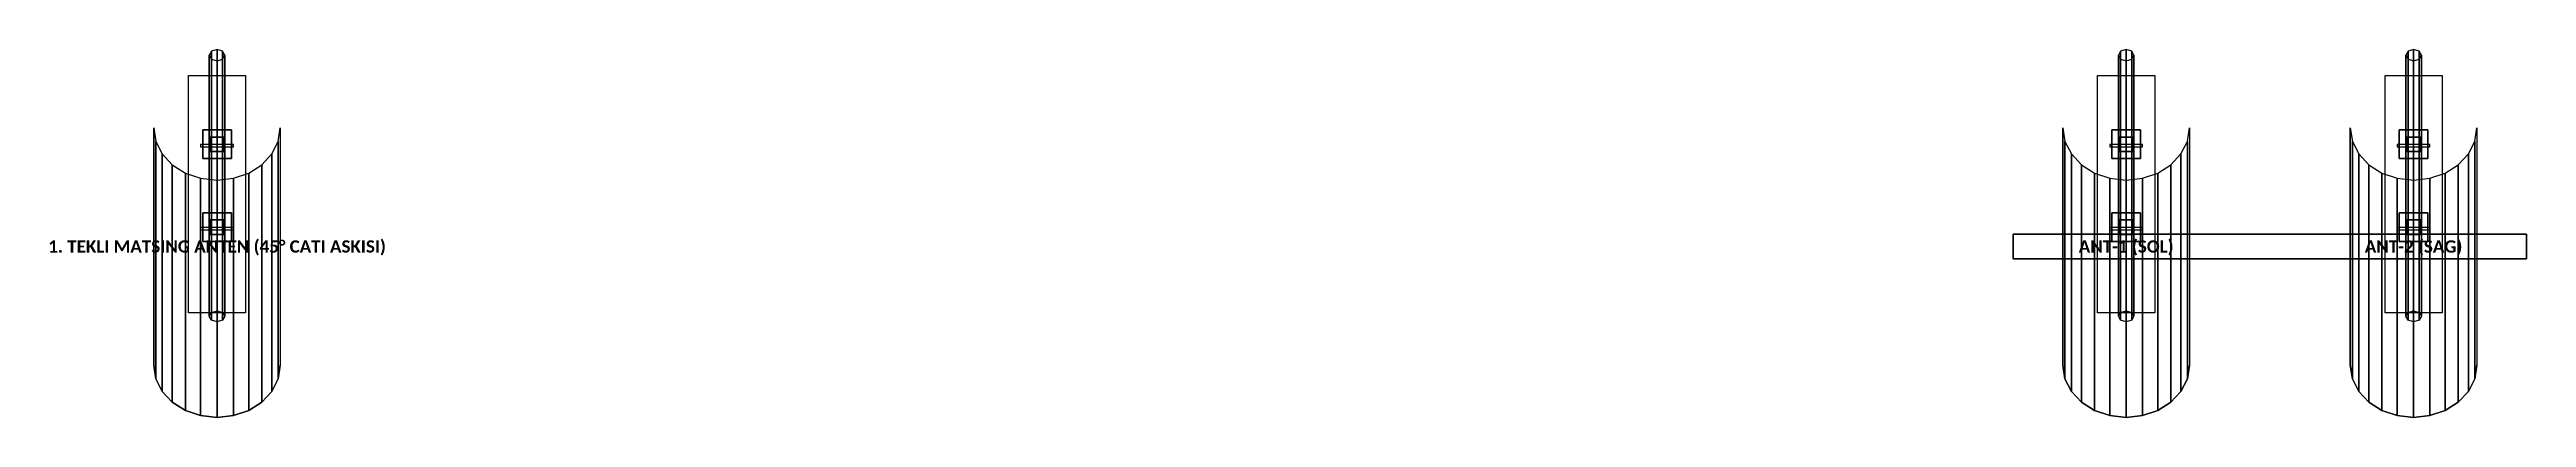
# Model space of a CAD drawing. Header units: millimetres. Extents: x -14816 to 20000, y -833 to 1077.
# Drawn here: x -14816 to -2750, y -833 to 959 of the extents above; entities that cross this region are included whole.
import ezdxf
from ezdxf.enums import TextEntityAlignment as Align

# ---------------------------------------------------------------- set-up
doc = ezdxf.new("R2010")
doc.units = ezdxf.units.MM
for name, color, linetype in [('CELIK_KIRIS_KOLON', 9, 'CONTINUOUS'), ('EKP_MATSING_ANTEN', 2, 'CONTINUOUS'), ('METIN_BILGI', 7, 'CONTINUOUS'), ('MONTAJ_BORULARI', 2, 'CONTINUOUS')]:
    doc.layers.add(name, color=color, linetype=linetype)
doc.styles.get("Standard").update_dxf_attribs({"font": 'calibrib.ttf'})

msp = doc.modelspace()

# ---------------------------------------------------------------- texts
at = {"layer": 'METIN_BILGI'}
for s, p in [('1. TEKLI MATSING ANTEN (45° CATI ASKISI)', (-14000, 0)), ('ANT-1 (SOL)', (-4700, 0)), ('ANT-2 (SAG)', (-3300, 0))]:
    msp.add_text(s, height=60, dxfattribs=at).set_placement(p, align=Align.MIDDLE_CENTER)

# ---------------------------------------------------------------- linework, layer by layer
at = {"layer": 'CELIK_KIRIS_KOLON'}
for p, q in [((-14000, 847, -309), (-14000, -309, 847)), ((-4700, 847, -309), (-4700, -309, 847)), ((-3300, 847, -309), (-3300, -309, 847)), ((-13930, 568, 34), (-14070, 568, 34)), ((-14070, 568, 34), (-14070, 428, 34)), ((-13930, 568, 154), (-14070, 568, 154)), ((-14070, 568, 154), (-14070, 428, 154)), ((-14070, 568, 34), (-14070, 568, 154)), ((-13930, 428, 34), (-13930, 568, 34)), ((-13930, 428, 154), (-13930, 568, 154)), ((-13930, 568, 34), (-13930, 568, 154)), ((-4630, 568, 34), (-4770, 568, 34)), ((-4770, 568, 34), (-4770, 428, 34)), ((-4630, 568, 154), (-4770, 568, 154)), ((-4770, 568, 154), (-4770, 428, 154)), ((-4770, 568, 34), (-4770, 568, 154)), ((-4630, 428, 34), (-4630, 568, 34)), ((-4630, 428, 154), (-4630, 568, 154)), ((-4630, 568, 34), (-4630, 568, 154)), ((-3230, 568, 34), (-3370, 568, 34)), ((-3370, 568, 34), (-3370, 428, 34)), ((-3230, 568, 154), (-3370, 568, 154)), ((-3370, 568, 154), (-3370, 428, 154)), ((-3370, 568, 34), (-3370, 568, 154)), ((-3230, 428, 34), (-3230, 568, 34)), ((-3230, 428, 154), (-3230, 568, 154)), ((-3230, 568, 34), (-3230, 568, 154)), ((-14070, 428, 34), (-13930, 428, 34)), ((-14070, 428, 154), (-13930, 428, 154)), ((-14070, 428, 34), (-14070, 428, 154)), ((-13930, 428, 34), (-13930, 428, 154)), ((-4770, 428, 34), (-4630, 428, 34)), ((-4770, 428, 154), (-4630, 428, 154)), ((-4770, 428, 34), (-4770, 428, 154)), ((-4630, 428, 34), (-4630, 428, 154)), ((-3370, 428, 34), (-3230, 428, 34)), ((-3370, 428, 154), (-3230, 428, 154)), ((-3370, 428, 34), (-3370, 428, 154)), ((-3230, 428, 34), (-3230, 428, 154)), ((-13930, 164, 438), (-14070, 164, 438)), ((-14070, 164, 438), (-14070, 24, 438)), ((-13930, 164, 558), (-14070, 164, 558)), ((-14070, 164, 558), (-14070, 24, 558)), ((-14070, 164, 438), (-14070, 164, 558)), ((-13930, 24, 438), (-13930, 164, 438)), ((-13930, 24, 558), (-13930, 164, 558)), ((-13930, 164, 438), (-13930, 164, 558)), ((-4630, 164, 438), (-4770, 164, 438)), ((-4770, 164, 438), (-4770, 24, 438)), ((-4630, 164, 558), (-4770, 164, 558)), ((-4770, 164, 558), (-4770, 24, 558)), ((-4770, 164, 438), (-4770, 164, 558)), ((-4630, 24, 438), (-4630, 164, 438)), ((-4630, 24, 558), (-4630, 164, 558)), ((-4630, 164, 438), (-4630, 164, 558)), ((-3230, 164, 438), (-3370, 164, 438)), ((-3370, 164, 438), (-3370, 24, 438)), ((-3230, 164, 558), (-3370, 164, 558)), ((-3370, 164, 558), (-3370, 24, 558)), ((-3370, 164, 438), (-3370, 164, 558)), ((-3230, 24, 438), (-3230, 164, 438)), ((-3230, 24, 558), (-3230, 164, 558)), ((-3230, 164, 438), (-3230, 164, 558)), ((-14070, 24, 438), (-13930, 24, 438)), ((-14070, 24, 558), (-13930, 24, 558)), ((-14070, 24, 438), (-14070, 24, 558)), ((-13930, 24, 438), (-13930, 24, 558)), ((-2750, 60, 1050), (-5250, 60, 1050)), ((-5250, 60, 1050), (-5250, -60, 1050)), ((-2750, 60, 1170), (-5250, 60, 1170)), ((-5250, 60, 1170), (-5250, -60, 1170)), ((-5250, 60, 1050), (-5250, 60, 1170)), ((-4770, 24, 438), (-4630, 24, 438)), ((-4770, 24, 558), (-4630, 24, 558)), ((-4770, 24, 438), (-4770, 24, 558)), ((-4630, 24, 438), (-4630, 24, 558)), ((-3370, 24, 438), (-3230, 24, 438)), ((-3370, 24, 558), (-3230, 24, 558)), ((-3370, 24, 438), (-3370, 24, 558)), ((-3230, 24, 438), (-3230, 24, 558)), ((-2750, -60, 1050), (-2750, 60, 1050)), ((-2750, -60, 1170), (-2750, 60, 1170)), ((-2750, 60, 1050), (-2750, 60, 1170)), ((-5250, -60, 1050), (-2750, -60, 1050)), ((-5250, -60, 1170), (-2750, -60, 1170)), ((-5250, -60, 1050), (-5250, -60, 1170)), ((-2750, -60, 1050), (-2750, -60, 1170))]:
    msp.add_line(p, q, dxfattribs=at)
for points in [[(-14139, 833, -323), (-13861, 833, -323), (-13861, -323, 833), (-14139, -323, 833)], [(-4839, 833, -323), (-4561, 833, -323), (-4561, -323, 833), (-4839, -323, 833)], [(-3439, 833, -323), (-3161, 833, -323), (-3161, -323, 833), (-3439, -323, 833)], [(-14080, 486, 24), (-13920, 486, 24), (-13920, 497, 149), (-14080, 497, 149)], [(-14070, 428, 34), (-13930, 428, 34), (-13930, 568, 34), (-14070, 568, 34)], [(-14070, 428, 154), (-13930, 428, 154), (-13930, 568, 154), (-14070, 568, 154)], [(-14070, 568, 34), (-13930, 568, 34), (-13930, 568, 154), (-14070, 568, 154)], [(-14070, 428, 34), (-14070, 568, 34), (-14070, 568, 154), (-14070, 428, 154)], [(-13930, 428, 34), (-13930, 568, 34), (-13930, 568, 154), (-13930, 428, 154)], [(-4780, 486, 24), (-4620, 486, 24), (-4620, 497, 149), (-4780, 497, 149)], [(-4770, 428, 34), (-4630, 428, 34), (-4630, 568, 34), (-4770, 568, 34)], [(-4770, 428, 154), (-4630, 428, 154), (-4630, 568, 154), (-4770, 568, 154)], [(-4770, 568, 34), (-4630, 568, 34), (-4630, 568, 154), (-4770, 568, 154)], [(-4770, 428, 34), (-4770, 568, 34), (-4770, 568, 154), (-4770, 428, 154)], [(-4630, 428, 34), (-4630, 568, 34), (-4630, 568, 154), (-4630, 428, 154)], [(-3380, 486, 24), (-3220, 486, 24), (-3220, 497, 149), (-3380, 497, 149)], [(-3370, 428, 34), (-3230, 428, 34), (-3230, 568, 34), (-3370, 568, 34)], [(-3370, 428, 154), (-3230, 428, 154), (-3230, 568, 154), (-3370, 568, 154)], [(-3370, 568, 34), (-3230, 568, 34), (-3230, 568, 154), (-3370, 568, 154)], [(-3370, 428, 34), (-3370, 568, 34), (-3370, 568, 154), (-3370, 428, 154)], [(-3230, 428, 34), (-3230, 568, 34), (-3230, 568, 154), (-3230, 428, 154)], [(-14070, 428, 34), (-13930, 428, 34), (-13930, 428, 154), (-14070, 428, 154)], [(-4770, 428, 34), (-4630, 428, 34), (-4630, 428, 154), (-4770, 428, 154)], [(-3370, 428, 34), (-3230, 428, 34), (-3230, 428, 154), (-3370, 428, 154)], [(-14070, 24, 438), (-13930, 24, 438), (-13930, 164, 438), (-14070, 164, 438)], [(-14070, 24, 558), (-13930, 24, 558), (-13930, 164, 558), (-14070, 164, 558)], [(-14070, 164, 438), (-13930, 164, 438), (-13930, 164, 558), (-14070, 164, 558)], [(-14070, 24, 438), (-14070, 164, 438), (-14070, 164, 558), (-14070, 24, 558)], [(-13930, 24, 438), (-13930, 164, 438), (-13930, 164, 558), (-13930, 24, 558)], [(-4770, 24, 438), (-4630, 24, 438), (-4630, 164, 438), (-4770, 164, 438)], [(-4770, 24, 558), (-4630, 24, 558), (-4630, 164, 558), (-4770, 164, 558)], [(-4770, 164, 438), (-4630, 164, 438), (-4630, 164, 558), (-4770, 164, 558)], [(-4770, 24, 438), (-4770, 164, 438), (-4770, 164, 558), (-4770, 24, 558)], [(-4630, 24, 438), (-4630, 164, 438), (-4630, 164, 558), (-4630, 24, 558)], [(-3370, 24, 438), (-3230, 24, 438), (-3230, 164, 438), (-3370, 164, 438)], [(-3370, 24, 558), (-3230, 24, 558), (-3230, 164, 558), (-3370, 164, 558)], [(-3370, 164, 438), (-3230, 164, 438), (-3230, 164, 558), (-3370, 164, 558)], [(-3370, 24, 438), (-3370, 164, 438), (-3370, 164, 558), (-3370, 24, 558)], [(-3230, 24, 438), (-3230, 164, 438), (-3230, 164, 558), (-3230, 24, 558)], [(-14080, 81, 429), (-13920, 81, 429), (-13920, 92, 554), (-14080, 92, 554)], [(-14070, 24, 438), (-13930, 24, 438), (-13930, 24, 558), (-14070, 24, 558)], [(-5250, -60, 1050), (-2750, -60, 1050), (-2750, 60, 1050), (-5250, 60, 1050)], [(-5250, -60, 1170), (-2750, -60, 1170), (-2750, 60, 1170), (-5250, 60, 1170)], [(-5250, 60, 1050), (-2750, 60, 1050), (-2750, 60, 1170), (-5250, 60, 1170)], [(-5250, -60, 1050), (-5250, 60, 1050), (-5250, 60, 1170), (-5250, -60, 1170)], [(-4780, 81, 429), (-4620, 81, 429), (-4620, 92, 554), (-4780, 92, 554)], [(-4770, 24, 438), (-4630, 24, 438), (-4630, 24, 558), (-4770, 24, 558)], [(-3380, 81, 429), (-3220, 81, 429), (-3220, 92, 554), (-3380, 92, 554)], [(-3370, 24, 438), (-3230, 24, 438), (-3230, 24, 558), (-3370, 24, 558)], [(-2750, -60, 1050), (-2750, 60, 1050), (-2750, 60, 1170), (-2750, -60, 1170)], [(-5250, -60, 1050), (-2750, -60, 1050), (-2750, -60, 1170), (-5250, -60, 1170)]]:
    msp.add_3dface(points, dxfattribs=at)
at = {"layer": 'EKP_MATSING_ANTEN'}
for p, q in [((-14308, 578, -578), (-14298, 512, -644)), ((-14308, 578, -578), (-14308, -578, 578)), ((-14298, 512, -644), (-14267, 451, -706)), ((-14298, 512, -644), (-14298, -644, 512)), ((-13733, 451, -706), (-13702, 512, -644)), ((-13702, 512, -644), (-13692, 578, -578)), ((-13702, 512, -644), (-13702, -644, 512)), ((-5008, 578, -578), (-4998, 512, -644)), ((-5008, 578, -578), (-5008, -578, 578)), ((-4998, 512, -644), (-4967, 451, -706)), ((-4998, 512, -644), (-4998, -644, 512)), ((-4433, 451, -706), (-4402, 512, -644)), ((-4402, 512, -644), (-4392, 578, -578)), ((-4402, 512, -644), (-4402, -644, 512)), ((-3608, 578, -578), (-3598, 512, -644)), ((-3608, 578, -578), (-3608, -578, 578)), ((-3598, 512, -644), (-3567, 451, -706)), ((-3598, 512, -644), (-3598, -644, 512)), ((-3033, 451, -706), (-3002, 512, -644)), ((-3002, 512, -644), (-2992, 578, -578)), ((-3002, 512, -644), (-3002, -644, 512)), ((-14267, 451, -706), (-14218, 398, -758)), ((-14267, 451, -706), (-14267, -706, 451)), ((-14218, 398, -758), (-14154, 357, -799)), ((-14218, 398, -758), (-14218, -758, 398)), ((-13846, 357, -799), (-13782, 398, -758)), ((-13782, 398, -758), (-13733, 451, -706)), ((-13782, 398, -758), (-13782, -758, 398)), ((-13733, 451, -706), (-13733, -706, 451)), ((-4967, 451, -706), (-4918, 398, -758)), ((-4967, 451, -706), (-4967, -706, 451)), ((-4918, 398, -758), (-4854, 357, -799)), ((-4918, 398, -758), (-4918, -758, 398)), ((-4546, 357, -799), (-4482, 398, -758)), ((-4482, 398, -758), (-4433, 451, -706)), ((-4482, 398, -758), (-4482, -758, 398)), ((-4433, 451, -706), (-4433, -706, 451)), ((-3567, 451, -706), (-3518, 398, -758)), ((-3567, 451, -706), (-3567, -706, 451)), ((-3518, 398, -758), (-3454, 357, -799)), ((-3518, 398, -758), (-3518, -758, 398)), ((-3146, 357, -799), (-3082, 398, -758)), ((-3082, 398, -758), (-3033, 451, -706)), ((-3082, 398, -758), (-3082, -758, 398)), ((-3033, 451, -706), (-3033, -706, 451)), ((-14154, 357, -799), (-14080, 332, -824)), ((-14154, 357, -799), (-14154, -799, 357)), ((-14080, 332, -824), (-14000, 323, -833)), ((-14080, 332, -824), (-14080, -824, 332)), ((-14000, 323, -833), (-13920, 332, -824)), ((-14000, 323, -833), (-14000, -833, 323)), ((-13920, 332, -824), (-13846, 357, -799)), ((-13920, 332, -824), (-13920, -824, 332)), ((-13846, 357, -799), (-13846, -799, 357)), ((-4854, 357, -799), (-4780, 332, -824)), ((-4854, 357, -799), (-4854, -799, 357)), ((-4780, 332, -824), (-4700, 323, -833)), ((-4780, 332, -824), (-4780, -824, 332)), ((-4700, 323, -833), (-4620, 332, -824)), ((-4700, 323, -833), (-4700, -833, 323)), ((-4620, 332, -824), (-4546, 357, -799)), ((-4620, 332, -824), (-4620, -824, 332)), ((-4546, 357, -799), (-4546, -799, 357)), ((-3454, 357, -799), (-3380, 332, -824)), ((-3454, 357, -799), (-3454, -799, 357)), ((-3380, 332, -824), (-3300, 323, -833)), ((-3380, 332, -824), (-3380, -824, 332)), ((-3300, 323, -833), (-3220, 332, -824)), ((-3300, 323, -833), (-3300, -833, 323)), ((-3220, 332, -824), (-3146, 357, -799)), ((-3220, 332, -824), (-3220, -824, 332)), ((-3146, 357, -799), (-3146, -799, 357)), ((-14308, -578, 578), (-14298, -644, 512)), ((-13702, -644, 512), (-13692, -578, 578)), ((-5008, -578, 578), (-4998, -644, 512)), ((-4402, -644, 512), (-4392, -578, 578)), ((-3608, -578, 578), (-3598, -644, 512)), ((-3002, -644, 512), (-2992, -578, 578)), ((-14298, -644, 512), (-14267, -706, 451)), ((-14267, -706, 451), (-14218, -758, 398)), ((-13782, -758, 398), (-13733, -706, 451)), ((-13733, -706, 451), (-13702, -644, 512)), ((-4998, -644, 512), (-4967, -706, 451)), ((-4967, -706, 451), (-4918, -758, 398)), ((-4482, -758, 398), (-4433, -706, 451)), ((-4433, -706, 451), (-4402, -644, 512)), ((-3598, -644, 512), (-3567, -706, 451)), ((-3567, -706, 451), (-3518, -758, 398)), ((-3082, -758, 398), (-3033, -706, 451)), ((-3033, -706, 451), (-3002, -644, 512)), ((-14218, -758, 398), (-14154, -799, 357)), ((-14154, -799, 357), (-14080, -824, 332)), ((-14080, -824, 332), (-14000, -833, 323)), ((-14000, -833, 323), (-13920, -824, 332)), ((-13920, -824, 332), (-13846, -799, 357)), ((-13846, -799, 357), (-13782, -758, 398)), ((-4918, -758, 398), (-4854, -799, 357)), ((-4854, -799, 357), (-4780, -824, 332)), ((-4780, -824, 332), (-4700, -833, 323)), ((-4700, -833, 323), (-4620, -824, 332)), ((-4620, -824, 332), (-4546, -799, 357)), ((-4546, -799, 357), (-4482, -758, 398)), ((-3518, -758, 398), (-3454, -799, 357)), ((-3454, -799, 357), (-3380, -824, 332)), ((-3380, -824, 332), (-3300, -833, 323)), ((-3300, -833, 323), (-3220, -824, 332)), ((-3220, -824, 332), (-3146, -799, 357)), ((-3146, -799, 357), (-3082, -758, 398))]:
    msp.add_line(p, q, dxfattribs=at)
for points in [[(-14308, 578, -578), (-14298, 512, -644), (-14298, -644, 512), (-14308, -578, 578)], [(-14298, 512, -644), (-14267, 451, -706), (-14267, -706, 451), (-14298, -644, 512)], [(-13733, 451, -706), (-13702, 512, -644), (-13702, -644, 512), (-13733, -706, 451)], [(-13702, 512, -644), (-13692, 578, -578), (-13692, -578, 578), (-13702, -644, 512)], [(-5008, 578, -578), (-4998, 512, -644), (-4998, -644, 512), (-5008, -578, 578)], [(-4998, 512, -644), (-4967, 451, -706), (-4967, -706, 451), (-4998, -644, 512)], [(-4433, 451, -706), (-4402, 512, -644), (-4402, -644, 512), (-4433, -706, 451)], [(-4402, 512, -644), (-4392, 578, -578), (-4392, -578, 578), (-4402, -644, 512)], [(-3608, 578, -578), (-3598, 512, -644), (-3598, -644, 512), (-3608, -578, 578)], [(-3598, 512, -644), (-3567, 451, -706), (-3567, -706, 451), (-3598, -644, 512)], [(-3033, 451, -706), (-3002, 512, -644), (-3002, -644, 512), (-3033, -706, 451)], [(-3002, 512, -644), (-2992, 578, -578), (-2992, -578, 578), (-3002, -644, 512)], [(-14267, 451, -706), (-14218, 398, -758), (-14218, -758, 398), (-14267, -706, 451)], [(-14218, 398, -758), (-14154, 357, -799), (-14154, -799, 357), (-14218, -758, 398)], [(-13846, 357, -799), (-13782, 398, -758), (-13782, -758, 398), (-13846, -799, 357)], [(-13782, 398, -758), (-13733, 451, -706), (-13733, -706, 451), (-13782, -758, 398)], [(-4967, 451, -706), (-4918, 398, -758), (-4918, -758, 398), (-4967, -706, 451)], [(-4918, 398, -758), (-4854, 357, -799), (-4854, -799, 357), (-4918, -758, 398)], [(-4546, 357, -799), (-4482, 398, -758), (-4482, -758, 398), (-4546, -799, 357)], [(-4482, 398, -758), (-4433, 451, -706), (-4433, -706, 451), (-4482, -758, 398)], [(-3567, 451, -706), (-3518, 398, -758), (-3518, -758, 398), (-3567, -706, 451)], [(-3518, 398, -758), (-3454, 357, -799), (-3454, -799, 357), (-3518, -758, 398)], [(-3146, 357, -799), (-3082, 398, -758), (-3082, -758, 398), (-3146, -799, 357)], [(-3082, 398, -758), (-3033, 451, -706), (-3033, -706, 451), (-3082, -758, 398)], [(-14154, 357, -799), (-14080, 332, -824), (-14080, -824, 332), (-14154, -799, 357)], [(-14080, 332, -824), (-14000, 323, -833), (-14000, -833, 323), (-14080, -824, 332)], [(-14000, 323, -833), (-13920, 332, -824), (-13920, -824, 332), (-14000, -833, 323)], [(-13920, 332, -824), (-13846, 357, -799), (-13846, -799, 357), (-13920, -824, 332)], [(-4854, 357, -799), (-4780, 332, -824), (-4780, -824, 332), (-4854, -799, 357)], [(-4780, 332, -824), (-4700, 323, -833), (-4700, -833, 323), (-4780, -824, 332)], [(-4700, 323, -833), (-4620, 332, -824), (-4620, -824, 332), (-4700, -833, 323)], [(-4620, 332, -824), (-4546, 357, -799), (-4546, -799, 357), (-4620, -824, 332)], [(-3454, 357, -799), (-3380, 332, -824), (-3380, -824, 332), (-3454, -799, 357)], [(-3380, 332, -824), (-3300, 323, -833), (-3300, -833, 323), (-3380, -824, 332)], [(-3300, 323, -833), (-3220, 332, -824), (-3220, -824, 332), (-3300, -833, 323)], [(-3220, 332, -824), (-3146, 357, -799), (-3146, -799, 357), (-3220, -824, 332)]]:
    msp.add_3dface(points, dxfattribs=at)
at = {"layer": 'MONTAJ_BORULARI'}
for p, q in [((-13965, 533, 94), (-14035, 533, 94)), ((-14035, 533, 94), (-14035, 463, 94)), ((-13965, 533, 2400), (-14035, 533, 2400)), ((-14035, 533, 2400), (-14035, 463, 2400)), ((-14035, 533, 94), (-14035, 533, 2400)), ((-13965, 463, 94), (-13965, 533, 94)), ((-13965, 463, 2400), (-13965, 533, 2400)), ((-13965, 533, 94), (-13965, 533, 2400)), ((-4665, 533, 94), (-4735, 533, 94)), ((-4735, 533, 94), (-4735, 463, 94)), ((-4665, 533, 2400), (-4735, 533, 2400)), ((-4735, 533, 2400), (-4735, 463, 2400)), ((-4735, 533, 94), (-4735, 533, 2400)), ((-4665, 463, 94), (-4665, 533, 94)), ((-4665, 463, 2400), (-4665, 533, 2400)), ((-4665, 533, 94), (-4665, 533, 2400)), ((-3265, 533, 94), (-3335, 533, 94)), ((-3335, 533, 94), (-3335, 463, 94)), ((-3265, 533, 2400), (-3335, 533, 2400)), ((-3335, 533, 2400), (-3335, 463, 2400)), ((-3335, 533, 94), (-3335, 533, 2400)), ((-3265, 463, 94), (-3265, 533, 94)), ((-3265, 463, 2400), (-3265, 533, 2400)), ((-3265, 533, 94), (-3265, 533, 2400)), ((-14035, 463, 94), (-13965, 463, 94)), ((-14035, 463, 2400), (-13965, 463, 2400)), ((-14035, 463, 94), (-14035, 463, 2400)), ((-13965, 463, 94), (-13965, 463, 2400)), ((-4735, 463, 94), (-4665, 463, 94)), ((-4735, 463, 2400), (-4665, 463, 2400)), ((-4735, 463, 94), (-4735, 463, 2400)), ((-4665, 463, 94), (-4665, 463, 2400)), ((-3335, 463, 94), (-3265, 463, 94)), ((-3335, 463, 2400), (-3265, 463, 2400)), ((-3335, 463, 94), (-3335, 463, 2400)), ((-3265, 463, 94), (-3265, 463, 2400)), ((-13965, 129, 498), (-14035, 129, 498)), ((-14035, 129, 498), (-14035, 59, 498)), ((-13965, 129, 2400), (-14035, 129, 2400)), ((-14035, 129, 2400), (-14035, 59, 2400)), ((-14035, 129, 498), (-14035, 129, 2400)), ((-13965, 59, 498), (-13965, 129, 498)), ((-13965, 59, 2400), (-13965, 129, 2400)), ((-13965, 129, 498), (-13965, 129, 2400)), ((-4665, 129, 498), (-4735, 129, 498)), ((-4735, 129, 498), (-4735, 59, 498)), ((-4665, 129, 2400), (-4735, 129, 2400)), ((-4735, 129, 2400), (-4735, 59, 2400)), ((-4735, 129, 498), (-4735, 129, 2400)), ((-4665, 59, 498), (-4665, 129, 498)), ((-4665, 59, 2400), (-4665, 129, 2400)), ((-4665, 129, 498), (-4665, 129, 2400)), ((-3265, 129, 498), (-3335, 129, 498)), ((-3335, 129, 498), (-3335, 59, 498)), ((-3265, 129, 2400), (-3335, 129, 2400)), ((-3335, 129, 2400), (-3335, 59, 2400)), ((-3335, 129, 498), (-3335, 129, 2400)), ((-3265, 59, 498), (-3265, 129, 498)), ((-3265, 59, 2400), (-3265, 129, 2400)), ((-3265, 129, 498), (-3265, 129, 2400)), ((-14035, 59, 498), (-13965, 59, 498)), ((-14035, 59, 2400), (-13965, 59, 2400)), ((-14035, 59, 498), (-14035, 59, 2400)), ((-13965, 59, 498), (-13965, 59, 2400)), ((-4735, 59, 498), (-4665, 59, 498)), ((-4735, 59, 2400), (-4665, 59, 2400)), ((-4735, 59, 498), (-4735, 59, 2400)), ((-4665, 59, 498), (-4665, 59, 2400)), ((-3335, 59, 498), (-3265, 59, 498)), ((-3335, 59, 2400), (-3265, 59, 2400)), ((-3335, 59, 498), (-3335, 59, 2400)), ((-3265, 59, 498), (-3265, 59, 2400))]:
    msp.add_line(p, q, dxfattribs=at)
for points in [[(-14027, 951, -321), (-14038, 932, -340), (-14038, -340, 932), (-14027, -321, 951)], [(-14038, 932, -340), (-14027, 913, -359), (-14027, -359, 913), (-14038, -340, 932)], [(-14000, 959, -313), (-14027, 951, -321), (-14027, -321, 951), (-14000, -313, 959)], [(-14027, 913, -359), (-14000, 905, -367), (-14000, -367, 905), (-14027, -359, 913)], [(-13973, 951, -321), (-14000, 959, -313), (-14000, -313, 959), (-13973, -321, 951)], [(-14000, 905, -367), (-13973, 913, -359), (-13973, -359, 913), (-14000, -367, 905)], [(-13962, 932, -340), (-13973, 951, -321), (-13973, -321, 951), (-13962, -340, 932)], [(-13973, 913, -359), (-13962, 932, -340), (-13962, -340, 932), (-13973, -359, 913)], [(-4727, 951, -321), (-4738, 932, -340), (-4738, -340, 932), (-4727, -321, 951)], [(-4738, 932, -340), (-4727, 913, -359), (-4727, -359, 913), (-4738, -340, 932)], [(-4700, 959, -313), (-4727, 951, -321), (-4727, -321, 951), (-4700, -313, 959)], [(-4727, 913, -359), (-4700, 905, -367), (-4700, -367, 905), (-4727, -359, 913)], [(-4673, 951, -321), (-4700, 959, -313), (-4700, -313, 959), (-4673, -321, 951)], [(-4700, 905, -367), (-4673, 913, -359), (-4673, -359, 913), (-4700, -367, 905)], [(-4662, 932, -340), (-4673, 951, -321), (-4673, -321, 951), (-4662, -340, 932)], [(-4673, 913, -359), (-4662, 932, -340), (-4662, -340, 932), (-4673, -359, 913)], [(-3327, 951, -321), (-3338, 932, -340), (-3338, -340, 932), (-3327, -321, 951)], [(-3338, 932, -340), (-3327, 913, -359), (-3327, -359, 913), (-3338, -340, 932)], [(-3300, 959, -313), (-3327, 951, -321), (-3327, -321, 951), (-3300, -313, 959)], [(-3327, 913, -359), (-3300, 905, -367), (-3300, -367, 905), (-3327, -359, 913)], [(-3273, 951, -321), (-3300, 959, -313), (-3300, -313, 959), (-3273, -321, 951)], [(-3300, 905, -367), (-3273, 913, -359), (-3273, -359, 913), (-3300, -367, 905)], [(-3262, 932, -340), (-3273, 951, -321), (-3273, -321, 951), (-3262, -340, 932)], [(-3273, 913, -359), (-3262, 932, -340), (-3262, -340, 932), (-3273, -359, 913)], [(-14035, 463, 94), (-13965, 463, 94), (-13965, 533, 94), (-14035, 533, 94)], [(-14035, 463, 2400), (-13965, 463, 2400), (-13965, 533, 2400), (-14035, 533, 2400)], [(-14035, 533, 94), (-13965, 533, 94), (-13965, 533, 2400), (-14035, 533, 2400)], [(-14035, 463, 94), (-14035, 533, 94), (-14035, 533, 2400), (-14035, 463, 2400)], [(-13965, 463, 94), (-13965, 533, 94), (-13965, 533, 2400), (-13965, 463, 2400)], [(-4735, 463, 94), (-4665, 463, 94), (-4665, 533, 94), (-4735, 533, 94)], [(-4735, 463, 2400), (-4665, 463, 2400), (-4665, 533, 2400), (-4735, 533, 2400)], [(-4735, 533, 94), (-4665, 533, 94), (-4665, 533, 2400), (-4735, 533, 2400)], [(-4735, 463, 94), (-4735, 533, 94), (-4735, 533, 2400), (-4735, 463, 2400)], [(-4665, 463, 94), (-4665, 533, 94), (-4665, 533, 2400), (-4665, 463, 2400)], [(-3335, 463, 94), (-3265, 463, 94), (-3265, 533, 94), (-3335, 533, 94)], [(-3335, 463, 2400), (-3265, 463, 2400), (-3265, 533, 2400), (-3335, 533, 2400)], [(-3335, 533, 94), (-3265, 533, 94), (-3265, 533, 2400), (-3335, 533, 2400)], [(-3335, 463, 94), (-3335, 533, 94), (-3335, 533, 2400), (-3335, 463, 2400)], [(-3265, 463, 94), (-3265, 533, 94), (-3265, 533, 2400), (-3265, 463, 2400)], [(-14035, 463, 94), (-13965, 463, 94), (-13965, 463, 2400), (-14035, 463, 2400)], [(-4735, 463, 94), (-4665, 463, 94), (-4665, 463, 2400), (-4735, 463, 2400)], [(-3335, 463, 94), (-3265, 463, 94), (-3265, 463, 2400), (-3335, 463, 2400)], [(-14035, 59, 498), (-13965, 59, 498), (-13965, 129, 498), (-14035, 129, 498)], [(-14035, 59, 2400), (-13965, 59, 2400), (-13965, 129, 2400), (-14035, 129, 2400)], [(-14035, 129, 498), (-13965, 129, 498), (-13965, 129, 2400), (-14035, 129, 2400)], [(-14035, 59, 498), (-14035, 129, 498), (-14035, 129, 2400), (-14035, 59, 2400)], [(-13965, 59, 498), (-13965, 129, 498), (-13965, 129, 2400), (-13965, 59, 2400)], [(-4735, 59, 498), (-4665, 59, 498), (-4665, 129, 498), (-4735, 129, 498)], [(-4735, 59, 2400), (-4665, 59, 2400), (-4665, 129, 2400), (-4735, 129, 2400)], [(-4735, 129, 498), (-4665, 129, 498), (-4665, 129, 2400), (-4735, 129, 2400)], [(-4735, 59, 498), (-4735, 129, 498), (-4735, 129, 2400), (-4735, 59, 2400)], [(-4665, 59, 498), (-4665, 129, 498), (-4665, 129, 2400), (-4665, 59, 2400)], [(-3335, 59, 498), (-3265, 59, 498), (-3265, 129, 498), (-3335, 129, 498)], [(-3335, 59, 2400), (-3265, 59, 2400), (-3265, 129, 2400), (-3335, 129, 2400)], [(-3335, 129, 498), (-3265, 129, 498), (-3265, 129, 2400), (-3335, 129, 2400)], [(-3335, 59, 498), (-3335, 129, 498), (-3335, 129, 2400), (-3335, 59, 2400)], [(-3265, 59, 498), (-3265, 129, 498), (-3265, 129, 2400), (-3265, 59, 2400)], [(-14035, 59, 498), (-13965, 59, 498), (-13965, 59, 2400), (-14035, 59, 2400)], [(-4735, 59, 498), (-4665, 59, 498), (-4665, 59, 2400), (-4735, 59, 2400)], [(-3335, 59, 498), (-3265, 59, 498), (-3265, 59, 2400), (-3335, 59, 2400)]]:
    msp.add_3dface(points, dxfattribs=at)

msp.set_redraw_order([(e.dxf.handle, doc.entitydb.next_handle()) for e in msp.query("TEXT MTEXT ATTDEF DIMENSION ARC_DIMENSION")])  # texts and dimensions are drawn at this point

doc.saveas('drawing.dxf')
